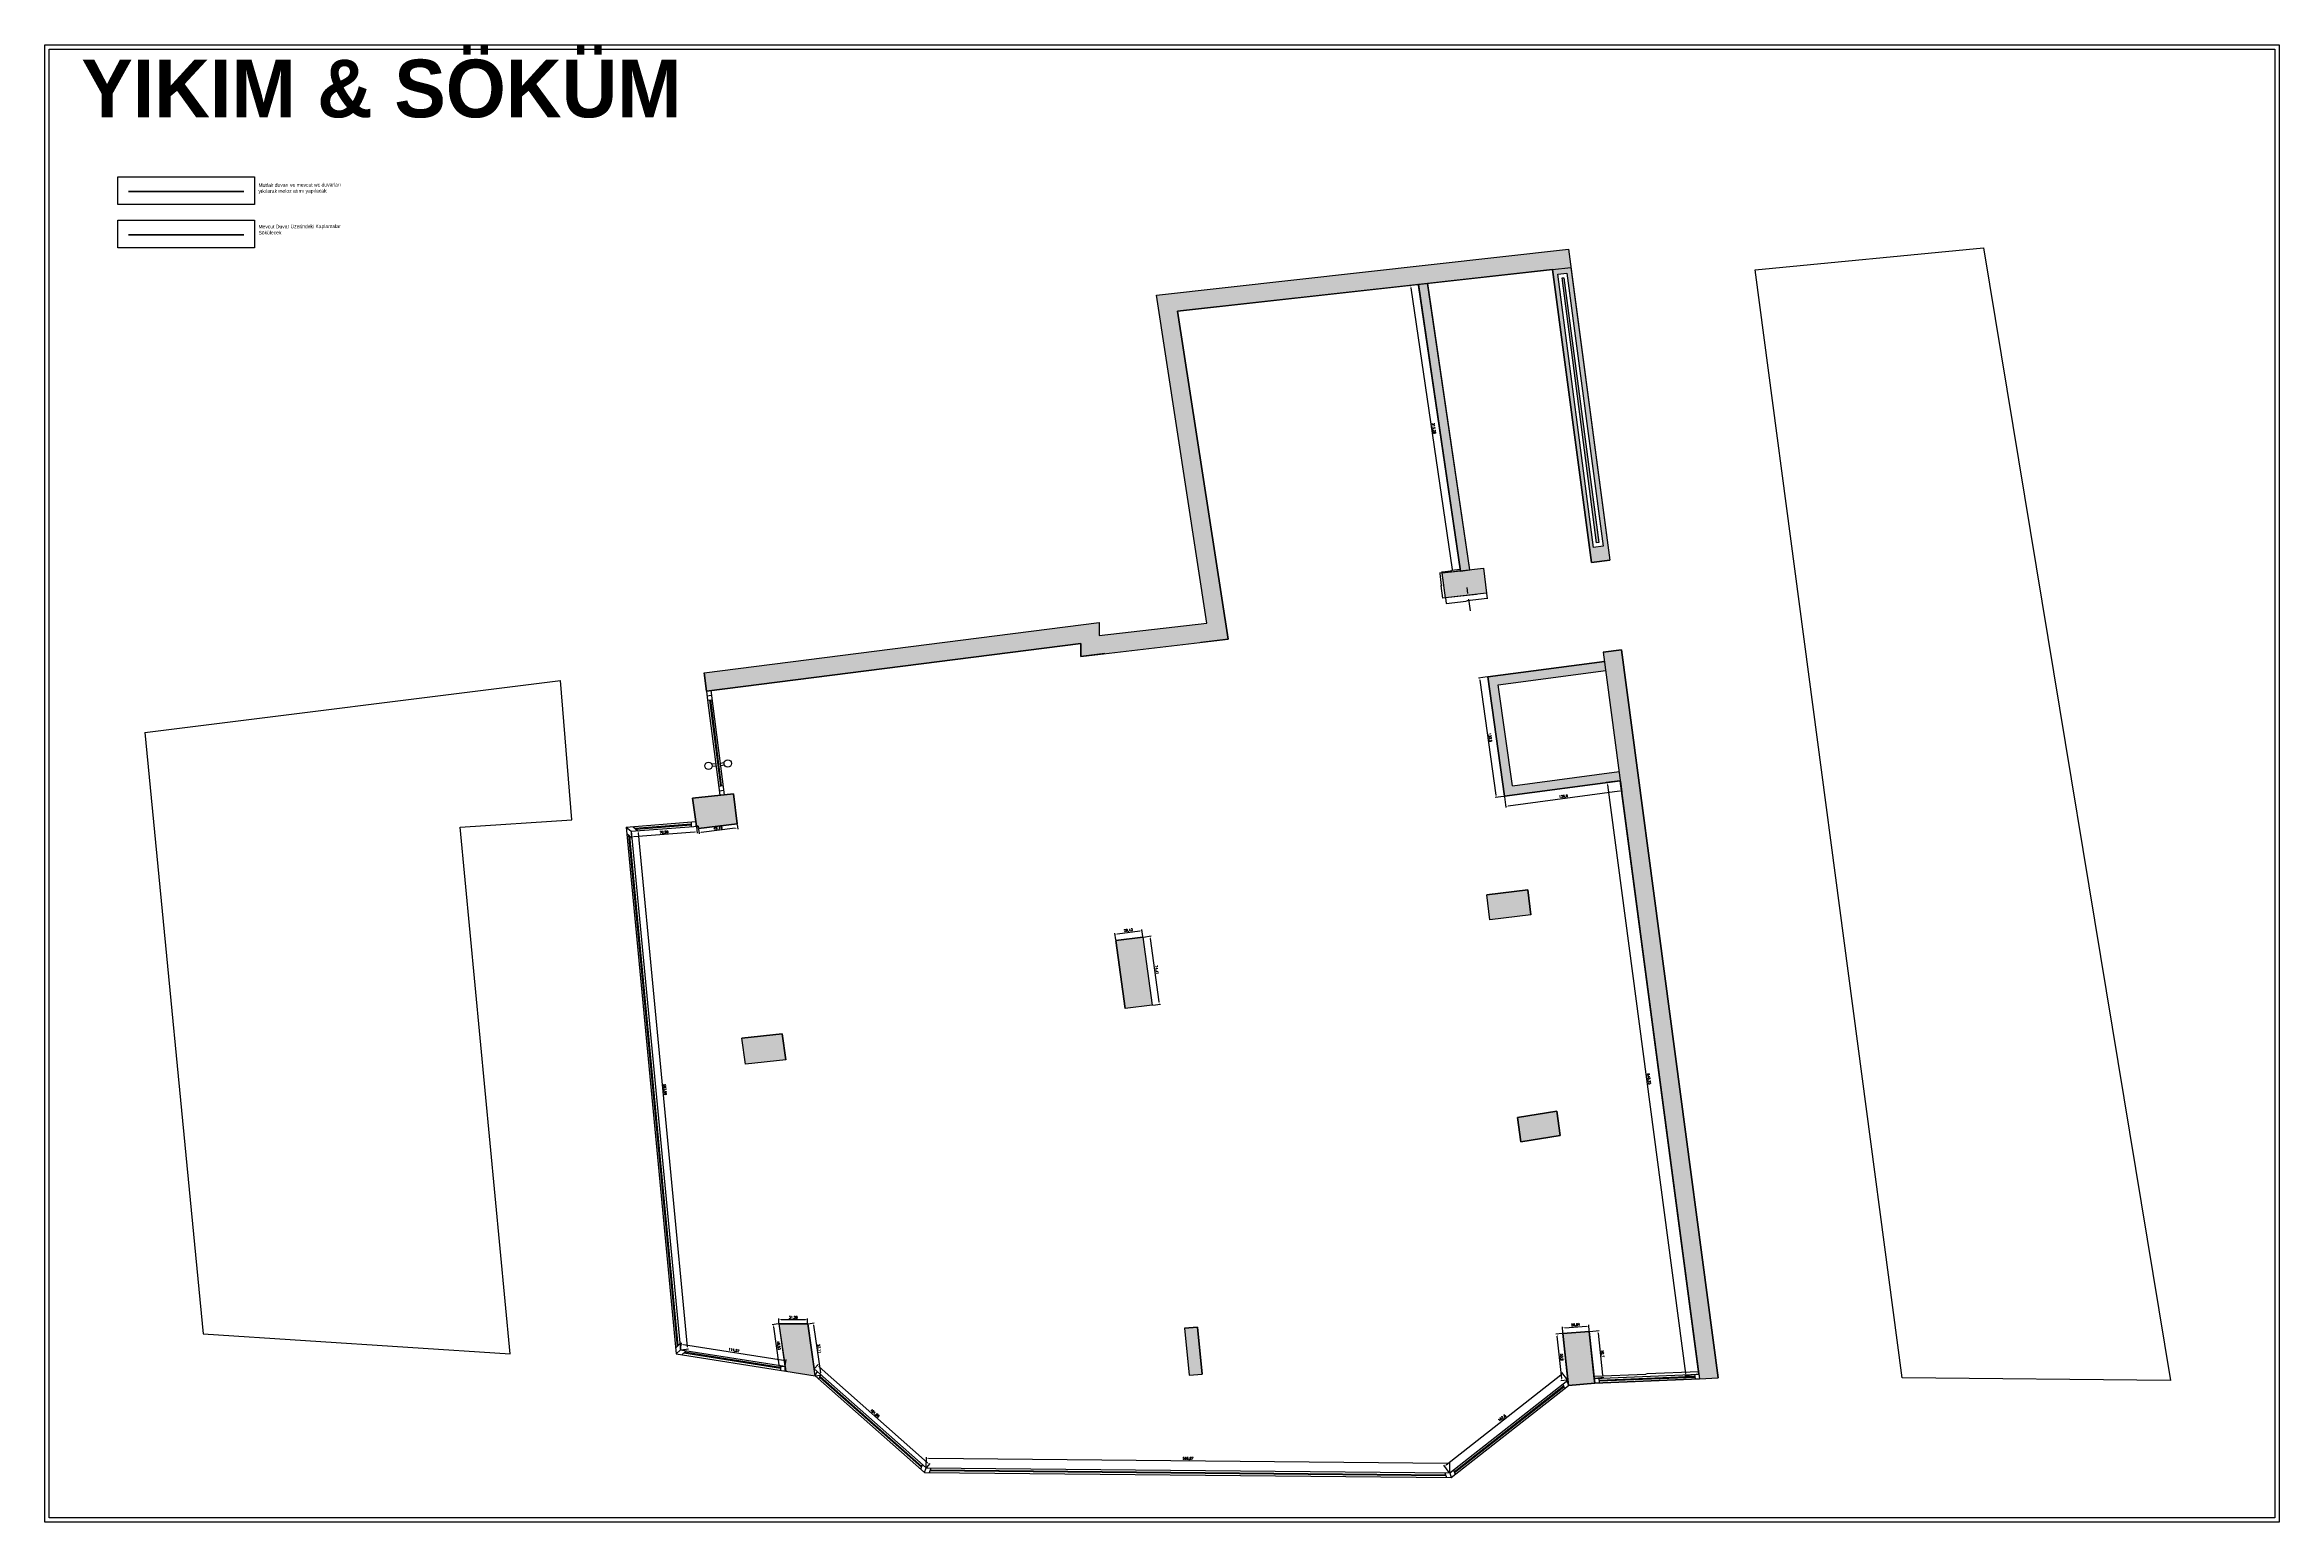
# Model space of a CAD drawing. Extents: x 24214 to 26635, y 31988 to 38688.
# Drawn here: x 24214 to 26634, y 33688 to 35288 of the extents above; entities that cross this region are included whole.
import ezdxf

# ---------------------------------------------------------------- set-up
doc = ezdxf.new("R2010")
doc.units = 0
doc.header["$MEASUREMENT"] = 0
doc.header["$PDMODE"] = 3
doc.header["$PDSIZE"] = -3
doc.linetypes.add('DASHED', pattern=[19.05, 12.7, -6.35])
for name, color, linetype in [('0_IO_00_DIMENSION_1-20', 1, 'Continuous'), ('0_TESTO', 7, 'Continuous'), ('Leica_3DDisto_2D', 5, 'Continuous')]:
    doc.layers.add(name, color=color, linetype=linetype)
doc.styles.get("Standard").update_dxf_attribs({"font": 'simplex'})
doc.dimstyles.new('ISO-25', dxfattribs={"dimtxt": 2.5, "dimasz": 2.5, "dimexe": 1.25, "dimexo": 0.625, "dimtad": 1, "dimtxsty": 'Standard', "dimcen": 2.5, "dimadec": 0, "dimazin": 0, "dimtfac": 1, "dimtmove": 0, "dimatfit": 3, "dimfxl": 1, "dimarcsym": 0})
doc.dimstyles.get("Standard").update_dxf_attribs({"dimtxt": 2.5, "dimasz": 1, "dimexe": 0, "dimexo": 1, "dimgap": 0, "dimtad": 0, "dimtih": 1, "dimtoh": 1, "dimdec": 4, "dimzin": 0, "dimdsep": 46, "dimtxsty": 'Standard', "dimcen": 2.5, "dimadec": 0, "dimazin": 0, "dimlim": 1, "dimtfac": 1, "dimtdec": 4, "dimtmove": 0, "dimatfit": 3, "dimfxl": 1, "dimtolj": 1, "dimtzin": 0, "dimarcsym": 0})

# ---------------------------------------------------------------- blocks, each defined once
blk = doc.blocks.new('A$C6AA29C70')
at = {"color": 3, "linetype": 'ByBlock'}
blk.add_line((0, 707.89), (453.43, 720.39), dxfattribs=at)
at = {"layer": 'Leica_3DDisto_2D', "color": 3}
for p, q in [((0, 707.89), (0, 53.6)), ((451.03, 569.1), (453.43, 720.39)), ((328.82, 0), (329.93, 572.91)), ((329.93, 572.91), (451.03, 569.1)), ((0, 53.6), (328.82, 0))]:
    blk.add_line(p, q, dxfattribs=at)
blk = doc.blocks.new('A$C6AA29D1F')
at = {"color": 3, "linetype": 'ByBlock'}
blk.add_line((42.1, 30.9), (0, 1240.42), dxfattribs=at)
at = {"layer": 'Leica_3DDisto_2D', "color": 3}
for p, q in [((0, 1240.42), (248.39, 1240.42)), ((248.39, 1240.42), (331.21, 0)), ((331.21, 0), (42.1, 30.9))]:
    blk.add_line(p, q, dxfattribs=at)
blk = doc.blocks.new('*D331')
at = {"color": 0, "linetype": 'ByBlock', "lineweight": -2, "ltscale": 5, "transparency": 33554636}
for p, q in [((25374.4, 34318.8), (25373.4, 34326.3)), ((25376.1, 34325.4), (25400.3, 34328.6)), ((25403.6, 34322.6), (25402.6, 34330.1))]:
    blk.add_line(p, q, dxfattribs=at)
at = {"color": 0, "transparency": 33554636}
for points in [[(25376, 34325.8), (25376.1, 34325), (25373.6, 34325.1)], [(25400.4, 34328.1), (25400.3, 34329), (25402.8, 34328.9)]]:
    blk.add_solid(points, dxfattribs=at)
at = {"layer": 'Defpoints', "color": 0, "transparency": 33554636}
for p in [(25374.5, 34318.2), (25402.8, 34328.9), (25403.7, 34322)]:
    blk.add_point(p, dxfattribs=at)
at = {"color": 0, "transparency": 33554636, "insert": (25387.9, 34329.1), "char_height": 2.5, "attachment_point": 5, "rotation": 7.3785}
blk.add_mtext('29,43', dxfattribs=at)
blk = doc.blocks.new('*D332')
at = {"color": 0, "linetype": 'ByBlock', "lineweight": -2, "ltscale": 5, "transparency": 33554636}
for p, q in [((25404.3, 34322), (25412.5, 34323.2)), ((25411.6, 34320.5), (25421, 34251.7)), ((25414.4, 34248.3), (25422.6, 34249.4))]:
    blk.add_line(p, q, dxfattribs=at)
at = {"color": 0, "transparency": 33554636}
for points in [[(25412, 34320.6), (25411.2, 34320.5), (25411.3, 34323)], [(25420.6, 34251.7), (25421.4, 34251.8), (25421.3, 34249.3)]]:
    blk.add_solid(points, dxfattribs=at)
at = {"layer": 'Defpoints', "color": 0, "transparency": 33554636}
for p in [(25403.7, 34322), (25413.8, 34248.2), (25421.3, 34249.3)]:
    blk.add_point(p, dxfattribs=at)
at = {"color": 0, "transparency": 33554636, "insert": (25418.4, 34286.4), "char_height": 2.5, "attachment_point": 5, "rotation": 277.7773}
blk.add_mtext('74,41', dxfattribs=at)
blk = doc.blocks.new('*D336')
at = {"color": 0, "linetype": 'ByBlock', "lineweight": -2, "ltscale": 5, "transparency": 33554636}
for p, q in [((24922.4, 34438.9), (24923, 34433.8)), ((24962.2, 34439.7), (24925.3, 34435.3)), ((24964.3, 34443.8), (24964.9, 34438.7))]:
    blk.add_line(p, q, dxfattribs=at)
at = {"color": 0, "transparency": 33554636}
for points in [[(24962.3, 34439.3), (24962.2, 34440.1), (24964.7, 34440)], [(24925.3, 34435.7), (24925.4, 34434.9), (24922.8, 34435)]]:
    blk.add_solid(points, dxfattribs=at)
at = {"layer": 'Defpoints', "color": 0, "transparency": 33554636}
for p in [(24922.3, 34439.5), (24964.2, 34444.5), (24922.8, 34435)]:
    blk.add_point(p, dxfattribs=at)
at = {"color": 0, "transparency": 33554636, "insert": (24943.5, 34439.6), "char_height": 2.5, "attachment_point": 5, "rotation": 6.7424}
blk.add_mtext('42,16', dxfattribs=at)
blk = doc.blocks.new('*D337')
at = {"color": 0, "linetype": 'ByBlock', "lineweight": -2, "ltscale": 5, "transparency": 33554636}
for p, q in [((24920.3, 34441.3), (24920.8, 34434.6)), ((24849.5, 34435.9), (24850, 34429.1)), ((24918.2, 34435.6), (24852.4, 34430.6))]:
    blk.add_line(p, q, dxfattribs=at)
at = {"color": 0, "transparency": 33554636}
for points in [[(24852.4, 34431), (24852.4, 34430.2), (24849.9, 34430.4)], [(24918.2, 34435.2), (24918.2, 34436), (24920.7, 34435.8)]]:
    blk.add_solid(points, dxfattribs=at)
at = {"layer": 'Defpoints', "color": 0, "transparency": 33554636}
for p in [(24920.2, 34441.9), (24849.4, 34436.5), (24849.9, 34430.4)]:
    blk.add_point(p, dxfattribs=at)
at = {"color": 0, "transparency": 33554636, "insert": (24885.1, 34435.2), "char_height": 2.5, "attachment_point": 5, "rotation": 4.3996}
blk.add_mtext('70,99', dxfattribs=at)
blk = doc.blocks.new('*D338')
at = {"color": 0, "linetype": 'ByBlock', "lineweight": -2, "ltscale": 5, "transparency": 33554636}
for p, q in [((24850.1, 34436.6), (24858.2, 34437.3)), ((24857.2, 34434.7), (24910.1, 33878.2)), ((24903.5, 33875.1), (24911.6, 33875.9))]:
    blk.add_line(p, q, dxfattribs=at)
at = {"color": 0, "transparency": 33554636}
for points in [[(24857.6, 34434.8), (24856.7, 34434.7), (24856.9, 34437.2)], [(24909.7, 33878.2), (24910.5, 33878.3), (24910.3, 33875.8)]]:
    blk.add_solid(points, dxfattribs=at)
at = {"layer": 'Defpoints', "color": 0, "transparency": 33554636}
for p in [(24849.4, 34436.5), (24902.9, 33875), (24910.3, 33875.8)]:
    blk.add_point(p, dxfattribs=at)
at = {"color": 0, "transparency": 33554636, "insert": (24885.7, 34156.7), "char_height": 2.5, "attachment_point": 5, "rotation": 275.4351}
blk.add_mtext('563,99', dxfattribs=at)
blk = doc.blocks.new('*D339')
at = {"color": 0, "linetype": 'ByBlock', "lineweight": -2, "ltscale": 5, "transparency": 33554636}
for p, q in [((24903, 33875.7), (24904, 33882.4)), ((24906.3, 33880.7), (25014.5, 33863.7)), ((25016.1, 33857.8), (25017.2, 33864.5))]:
    blk.add_line(p, q, dxfattribs=at)
at = {"color": 0, "transparency": 33554636}
for points in [[(24906.4, 33881.2), (24906.2, 33880.3), (24903.8, 33881.1)], [(25014.5, 33863.2), (25014.6, 33864.1), (25017, 33863.3)]]:
    blk.add_solid(points, dxfattribs=at)
at = {"layer": 'Defpoints', "color": 0, "transparency": 33554636}
for p in [(24902.9, 33875), (25016, 33857.2), (25017, 33863.3)]:
    blk.add_point(p, dxfattribs=at)
at = {"color": 0, "transparency": 33554636, "insert": (24960.7, 33874.3), "char_height": 2.5, "attachment_point": 5, "rotation": 351.0274}
blk.add_mtext('114,57', dxfattribs=at)
blk = doc.blocks.new('*D340')
at = {"color": 0, "linetype": 'ByBlock', "lineweight": -2, "ltscale": 5, "transparency": 33554636}
for p, q in [((25008.7, 33903.1), (25002.3, 33902.2)), ((25009.9, 33858.8), (25003.9, 33899.9)), ((25015.4, 33857.1), (25009, 33856.2))]:
    blk.add_line(p, q, dxfattribs=at)
at = {"color": 0, "transparency": 33554636}
for points in [[(25004.3, 33900), (25003.5, 33899.8), (25003.5, 33902.4)], [(25009.5, 33858.7), (25010.3, 33858.9), (25010.2, 33856.3)]]:
    blk.add_solid(points, dxfattribs=at)
at = {"layer": 'Defpoints', "color": 0, "transparency": 33554636}
for p in [(25003.5, 33902.4), (25009.3, 33903.2), (25016, 33857.2)]:
    blk.add_point(p, dxfattribs=at)
at = {"color": 0, "transparency": 33554636, "insert": (25009, 33879.7), "char_height": 2.5, "attachment_point": 5, "rotation": 278.2794}
blk.add_mtext('46,53', dxfattribs=at)
blk = doc.blocks.new('*D341')
at = {"color": 0, "linetype": 'ByBlock', "lineweight": -2, "ltscale": 5, "transparency": 33554636}
for p, q in [((25009.3, 33903.9), (25009.3, 33909)), ((25011.8, 33907.7), (25038.1, 33907.7)), ((25040.6, 33903.9), (25040.6, 33909))]:
    blk.add_line(p, q, dxfattribs=at)
at = {"color": 0, "transparency": 33554636}
for points in [[(25011.8, 33908.1), (25011.8, 33907.3), (25009.3, 33907.7)], [(25038.1, 33907.3), (25038.1, 33908.1), (25040.6, 33907.7)]]:
    blk.add_solid(points, dxfattribs=at)
at = {"layer": 'Defpoints', "color": 0, "transparency": 33554636}
for p in [(25040.6, 33907.7), (25009.3, 33903.2), (25040.6, 33903.2)]:
    blk.add_point(p, dxfattribs=at)
at = {"color": 0, "transparency": 33554636, "insert": (25025, 33909.8), "char_height": 2.5, "attachment_point": 5}
blk.add_mtext('31,28', dxfattribs=at)
blk = doc.blocks.new('*D342')
at = {"color": 0, "linetype": 'ByBlock', "lineweight": -2, "ltscale": 5, "transparency": 33554636}
for p, q in [((25041.2, 33903.3), (25047.8, 33904.3)), ((25047, 33901.6), (25054.5, 33850.1)), ((25049.5, 33846.8), (25056.1, 33847.8))]:
    blk.add_line(p, q, dxfattribs=at)
at = {"color": 0, "transparency": 33554636}
for points in [[(25047.4, 33901.7), (25046.6, 33901.6), (25046.6, 33904.1)], [(25054.1, 33850), (25054.9, 33850.1), (25054.8, 33847.6)]]:
    blk.add_solid(points, dxfattribs=at)
at = {"layer": 'Defpoints', "color": 0, "transparency": 33554636}
for p in [(25040.6, 33903.2), (25048.8, 33846.7), (25054.8, 33847.6)]:
    blk.add_point(p, dxfattribs=at)
at = {"color": 0, "transparency": 33554636, "insert": (25052.8, 33876.1), "char_height": 2.5, "attachment_point": 5, "rotation": 278.2794}
blk.add_mtext('57,11', dxfattribs=at)
blk = doc.blocks.new('*D343')
at = {"color": 0, "linetype": 'ByBlock', "lineweight": -2, "ltscale": 5, "transparency": 33554636}
for p, q in [((25048.1, 33854.8), (25051.9, 33859.1)), ((25052.9, 33856.5), (25170.5, 33752.7)), ((25169.5, 33747.7), (25173.2, 33751.9))]:
    blk.add_line(p, q, dxfattribs=at)
at = {"color": 0, "transparency": 33554636}
for points in [[(25053.2, 33856.8), (25052.7, 33856.2), (25051.1, 33858.2)], [(25170.3, 33752.3), (25170.8, 33753), (25172.4, 33751)]]:
    blk.add_solid(points, dxfattribs=at)
at = {"layer": 'Defpoints', "color": 0, "transparency": 33554636}
for p in [(25047.7, 33854.4), (25169.1, 33747.2), (25172.4, 33751)]:
    blk.add_point(p, dxfattribs=at)
at = {"color": 0, "transparency": 33554636, "insert": (25113.1, 33806.2), "char_height": 2.5, "attachment_point": 5, "rotation": 318.551}
blk.add_mtext('161,88', dxfattribs=at)
blk = doc.blocks.new('*D344')
at = {"color": 0, "linetype": 'ByBlock', "lineweight": -2, "ltscale": 5, "transparency": 33554636}
for p, q in [((25169.1, 33747.8), (25169.2, 33758.8)), ((25171.7, 33757.6), (25733.5, 33752.1)), ((25735.9, 33742.4), (25736, 33753.4))]:
    blk.add_line(p, q, dxfattribs=at)
at = {"color": 0, "transparency": 33554636}
for points in [[(25171.7, 33758), (25171.7, 33757.1), (25169.2, 33757.6)], [(25733.5, 33751.7), (25733.5, 33752.6), (25736, 33752.1)]]:
    blk.add_solid(points, dxfattribs=at)
at = {"layer": 'Defpoints', "color": 0, "transparency": 33554636}
for p in [(25169.1, 33747.2), (25735.9, 33741.7), (25736, 33752.1)]:
    blk.add_point(p, dxfattribs=at)
at = {"color": 0, "transparency": 33554636, "insert": (25452.6, 33757), "char_height": 2.5, "attachment_point": 5, "rotation": 359.4471}
blk.add_mtext('566,87', dxfattribs=at)
blk = doc.blocks.new('*D345')
at = {"color": 0, "linetype": 'ByBlock', "lineweight": -2, "ltscale": 5, "transparency": 33554636}
for p, q in [((25732.2, 33750.6), (25856.1, 33847.8)), ((25863.4, 33842.6), (25857.3, 33850.4)), ((25735.5, 33742.2), (25729.4, 33750))]:
    blk.add_line(p, q, dxfattribs=at)
at = {"color": 0, "transparency": 33554636}
for points in [[(25856.4, 33847.5), (25855.9, 33848.2), (25858.1, 33849.4)], [(25731.9, 33750.9), (25732.4, 33750.2), (25730.2, 33749)]]:
    blk.add_solid(points, dxfattribs=at)
at = {"layer": 'Defpoints', "color": 0, "transparency": 33554636}
for p in [(25858.1, 33849.4), (25863.8, 33842.1), (25735.9, 33741.7)]:
    blk.add_point(p, dxfattribs=at)
at = {"color": 0, "transparency": 33554636, "insert": (25792.8, 33800.9), "char_height": 2.5, "attachment_point": 5, "rotation": 38.1188}
blk.add_mtext('162,6', dxfattribs=at)
blk = doc.blocks.new('*D346')
at = {"color": 0, "linetype": 'ByBlock', "lineweight": -2, "ltscale": 5, "transparency": 33554636}
for p, q in [((25857.8, 33892.7), (25850.9, 33891.9)), ((25857.2, 33843.9), (25852.4, 33889.6)), ((25863.2, 33842), (25856.2, 33841.3))]:
    blk.add_line(p, q, dxfattribs=at)
at = {"color": 0, "transparency": 33554636}
for points in [[(25852.8, 33889.6), (25852, 33889.5), (25852.1, 33892.1)], [(25856.8, 33843.9), (25857.6, 33844), (25857.5, 33841.4)]]:
    blk.add_solid(points, dxfattribs=at)
at = {"layer": 'Defpoints', "color": 0, "transparency": 33554636}
for p in [(25852.1, 33892.1), (25858.5, 33892.7), (25863.8, 33842.1)]:
    blk.add_point(p, dxfattribs=at)
at = {"color": 0, "transparency": 33554636, "insert": (25856.9, 33867), "char_height": 2.5, "attachment_point": 5, "rotation": 276.0444}
blk.add_mtext('50,9', dxfattribs=at)
blk = doc.blocks.new('*D347')
at = {"color": 0, "linetype": 'ByBlock', "lineweight": -2, "ltscale": 5, "transparency": 33554636}
for p, q in [((25858.4, 33893.3), (25858, 33899.9)), ((25860.6, 33898.9), (25884.1, 33900.5)), ((25887, 33895.3), (25886.5, 33901.9))]:
    blk.add_line(p, q, dxfattribs=at)
at = {"color": 0, "transparency": 33554636}
for points in [[(25860.5, 33899.3), (25860.6, 33898.5), (25858.1, 33898.7)], [(25884.2, 33900), (25884.1, 33900.9), (25886.6, 33900.6)]]:
    blk.add_solid(points, dxfattribs=at)
at = {"layer": 'Defpoints', "color": 0, "transparency": 33554636}
for p in [(25858.5, 33892.7), (25886.6, 33900.6), (25887, 33894.7)]:
    blk.add_point(p, dxfattribs=at)
at = {"color": 0, "transparency": 33554636, "insert": (25872.2, 33901.8), "char_height": 2.5, "attachment_point": 5, "rotation": 3.8647}
blk.add_mtext('28,64', dxfattribs=at)
blk = doc.blocks.new('*D348')
at = {"color": 0, "linetype": 'ByBlock', "lineweight": -2, "ltscale": 5, "transparency": 33554636}
for p, q in [((25887.7, 33894.7), (25897.6, 33895.8)), ((25896.6, 33893.2), (25901.4, 33847.7)), ((25893, 33844.3), (25902.9, 33845.4))]:
    blk.add_line(p, q, dxfattribs=at)
at = {"color": 0, "transparency": 33554636}
for points in [[(25897, 33893.2), (25896.2, 33893.1), (25896.4, 33895.6)], [(25901, 33847.7), (25901.8, 33847.8), (25901.7, 33845.2)]]:
    blk.add_solid(points, dxfattribs=at)
at = {"layer": 'Defpoints', "color": 0, "transparency": 33554636}
for p in [(25887, 33894.7), (25892.4, 33844.2), (25901.7, 33845.2)]:
    blk.add_point(p, dxfattribs=at)
at = {"color": 0, "transparency": 33554636, "insert": (25901.1, 33870.7), "char_height": 2.5, "attachment_point": 5, "rotation": 276.0444}
blk.add_mtext('50,7', dxfattribs=at)
blk = doc.blocks.new('*D349')
at = {"color": 0, "linetype": 'ByBlock', "lineweight": -2, "transparency": 33554636}
for p, q in [((25892.4, 33844.1), (25892.3, 33846.7)), ((25892.5, 33846.5), (25948.4, 33848.8)), ((26005.6, 33851.2), (25949.7, 33848.9)), ((26005.9, 33848.8), (26005.8, 33851.4))]:
    blk.add_line(p, q, dxfattribs=at)
at = {"color": 0, "transparency": 33554636}
for points in [[(25892.5, 33846.6), (25892.5, 33846.5), (25892.3, 33846.5)], [(26005.6, 33851.2), (26005.6, 33851.2), (26005.8, 33851.2)]]:
    blk.add_solid(points, dxfattribs=at)
at = {"layer": 'Defpoints', "color": 0, "transparency": 33554636}
for p in [(25892.4, 33844), (26005.8, 33851.2), (26005.9, 33848.7)]:
    blk.add_point(p, dxfattribs=at)
at = {"color": 0, "transparency": 33554636, "insert": (25949, 33848.9), "char_height": 0.18, "attachment_point": 5}
blk.add_mtext('\\A1;113.5761', dxfattribs=at)
blk = doc.blocks.new('*D350')
at = {"color": 0, "linetype": 'ByBlock', "lineweight": -2, "ltscale": 5, "transparency": 33554636}
for p, q in [((25920.1, 34491.1), (25905.5, 34489.2)), ((25991.6, 33849.2), (25907, 34486.9)), ((26005.3, 33848.5), (25990.7, 33846.6))]:
    blk.add_line(p, q, dxfattribs=at)
at = {"color": 0, "transparency": 33554636}
for points in [[(25907.4, 34486.9), (25906.6, 34486.8), (25906.7, 34489.3)], [(25991.2, 33849.1), (25992, 33849.3), (25991.9, 33846.7)]]:
    blk.add_solid(points, dxfattribs=at)
at = {"layer": 'Defpoints', "color": 0, "transparency": 33554636}
for p in [(25906.7, 34489.3), (25920.7, 34491.2), (26005.9, 33848.6)]:
    blk.add_point(p, dxfattribs=at)
at = {"color": 0, "transparency": 33554636, "insert": (25951.4, 34168.3), "char_height": 2.5, "attachment_point": 5, "rotation": 277.553}
blk.add_mtext('648,25', dxfattribs=at)
blk = doc.blocks.new('*D351')
at = {"color": 0, "linetype": 'ByBlock', "lineweight": -2, "ltscale": 5, "transparency": 33554636}
for p, q in [((25920.8, 34490.6), (25922.3, 34479.1)), ((25795.3, 34473.8), (25796.8, 34462.3)), ((25919.7, 34480), (25799.1, 34463.8))]:
    blk.add_line(p, q, dxfattribs=at)
at = {"color": 0, "transparency": 33554636}
for points in [[(25799.1, 34464.2), (25799.2, 34463.4), (25796.7, 34463.5)], [(25919.7, 34479.5), (25919.6, 34480.4), (25922.1, 34480.3)]]:
    blk.add_solid(points, dxfattribs=at)
at = {"layer": 'Defpoints', "color": 0, "transparency": 33554636}
for p in [(25920.7, 34491.2), (25795.2, 34474.4), (25796.7, 34463.5)]:
    blk.add_point(p, dxfattribs=at)
at = {"color": 0, "transparency": 33554636, "insert": (25859.1, 34474), "char_height": 2.5, "attachment_point": 5, "rotation": 7.6213}
blk.add_mtext('126,6', dxfattribs=at)
blk = doc.blocks.new('*D352')
at = {"color": 0, "linetype": 'ByBlock', "lineweight": -2, "ltscale": 5, "transparency": 33554636}
for p, q in [((25776.6, 34603.6), (25767.2, 34602.3)), ((25786.1, 34475.7), (25768.8, 34600)), ((25794.6, 34474.3), (25785.2, 34473))]:
    blk.add_line(p, q, dxfattribs=at)
at = {"color": 0, "transparency": 33554636}
for points in [[(25769.2, 34600), (25768.4, 34599.9), (25768.5, 34602.4)], [(25785.6, 34475.6), (25786.5, 34475.7), (25786.4, 34473.2)]]:
    blk.add_solid(points, dxfattribs=at)
at = {"layer": 'Defpoints', "color": 0, "transparency": 33554636}
for p in [(25768.5, 34602.4), (25777.3, 34603.7), (25795.2, 34474.4)]:
    blk.add_point(p, dxfattribs=at)
at = {"color": 0, "transparency": 33554636, "insert": (25779.5, 34538.1), "char_height": 2.5, "attachment_point": 5, "rotation": 277.9044}
blk.add_mtext('130,5', dxfattribs=at)
blk = doc.blocks.new('*D353')
at = {"color": 0, "linetype": 'ByBlock', "lineweight": -2, "transparency": 33554636}
for p, q in [((25731.3, 34689.1), (25732, 34683.1)), ((25732.1, 34683.3), (25753.6, 34685.8)), ((25776.3, 34688.4), (25754.8, 34685.9)), ((25775.8, 34694.3), (25776.5, 34688.3))]:
    blk.add_line(p, q, dxfattribs=at)
at = {"color": 0, "transparency": 33554636}
for points in [[(25732.1, 34683.3), (25732.1, 34683.2), (25732, 34683.2)], [(25776.3, 34688.4), (25776.3, 34688.5), (25776.5, 34688.4)]]:
    blk.add_solid(points, dxfattribs=at)
at = {"layer": 'Defpoints', "color": 0, "transparency": 33554636}
for p in [(25731.3, 34689.2), (25732, 34683.2), (25775.8, 34694.4)]:
    blk.add_point(p, dxfattribs=at)
at = {"color": 0, "transparency": 33554636, "insert": (25754.2, 34685.8), "char_height": 0.18, "attachment_point": 5}
blk.add_mtext('\\A1;44.8127', dxfattribs=at)
blk = doc.blocks.new('*D354')
at = {"color": 0, "linetype": 'ByBlock', "lineweight": -2, "transparency": 33554636}
for p, q in [((25727.8, 34716.3), (25724.9, 34715.9)), ((25725.1, 34715.8), (25726.8, 34702.6)), ((25728.5, 34689), (25726.8, 34702.2)), ((25731.2, 34689.2), (25728.3, 34688.8))]:
    blk.add_line(p, q, dxfattribs=at)
at = {"color": 0, "transparency": 33554636}
for points in [[(25725.2, 34715.8), (25725.1, 34715.8), (25725.1, 34715.9)], [(25728.4, 34689), (25728.5, 34689), (25728.5, 34688.9)]]:
    blk.add_solid(points, dxfattribs=at)
at = {"layer": 'Defpoints', "color": 0, "transparency": 33554636}
for p in [(25725.1, 34715.9), (25727.9, 34716.3), (25731.3, 34689.2)]:
    blk.add_point(p, dxfattribs=at)
at = {"color": 0, "transparency": 33554636, "insert": (25726.8, 34702.4), "char_height": 0.18, "attachment_point": 5}
blk.add_mtext('\\A1;27.3000', dxfattribs=at)
blk = doc.blocks.new('*D355')
at = {"color": 0, "linetype": 'ByBlock', "lineweight": -2, "transparency": 33554636}
for p, q in [((25727.9, 34716.4), (25727.7, 34717.7)), ((25727.9, 34717.5), (25737, 34718.6)), ((25747.3, 34719.8), (25738.2, 34718.7)), ((25747.6, 34718.7), (25747.5, 34720))]:
    blk.add_line(p, q, dxfattribs=at)
at = {"color": 0, "transparency": 33554636}
for points in [[(25727.9, 34717.5), (25727.9, 34717.5), (25727.7, 34717.5)], [(25747.3, 34719.7), (25747.3, 34719.8), (25747.5, 34719.8)]]:
    blk.add_solid(points, dxfattribs=at)
at = {"layer": 'Defpoints', "color": 0, "transparency": 33554636}
for p in [(25727.7, 34717.5), (25727.9, 34716.3), (25747.6, 34718.6)]:
    blk.add_point(p, dxfattribs=at)
at = {"color": 0, "transparency": 33554636, "insert": (25737.6, 34718.6), "char_height": 0.18, "attachment_point": 5}
blk.add_mtext('\\A1;19.8628', dxfattribs=at)
blk = doc.blocks.new('*D356')
at = {"color": 0, "linetype": 'ByBlock', "lineweight": -2, "ltscale": 5, "transparency": 33554636}
for p, q in [((25701.5, 35028.5), (25692.5, 35027.1)), ((25738.8, 34719.8), (25694.1, 35024.9)), ((25747, 34718.5), (25738, 34717.2))]:
    blk.add_line(p, q, dxfattribs=at)
at = {"color": 0, "transparency": 33554636}
for points in [[(25694.5, 35024.9), (25693.6, 35024.8), (25693.7, 35027.3)], [(25738.4, 34719.8), (25739.2, 34719.9), (25739.2, 34717.4)]]:
    blk.add_solid(points, dxfattribs=at)
at = {"layer": 'Defpoints', "color": 0, "transparency": 33554636}
for p in [(25693.7, 35027.3), (25702.1, 35028.6), (25747.6, 34718.6)]:
    blk.add_point(p, dxfattribs=at)
at = {"color": 0, "transparency": 33554636, "insert": (25718.5, 34872.7), "char_height": 2.5, "attachment_point": 5, "rotation": 278.3488}
blk.add_mtext('313,29', dxfattribs=at)

msp = doc.modelspace()

# ---------------------------------------------------------------- hatches: boundary and pattern name
at = {"linetype": 'ByBlock', "transparency": 33554495}
for color, points in [(254, [(25336.29671, 34625.83532), (25362.26671, 34628.87156), (25466.54671, 34641.06327), (25495.81671, 34644.48532), (25441.23671, 34999.55532), (25702.12671, 35028.56532), (25712.07153, 35029.67115), (25847.29459, 35044.70745), (25867.1765, 35046.91824), (25864.54705, 35066.74913), (25418.30057, 35017.12817), (25472.89841, 34661.94209), (25356.29671, 34648.30981), (25356.29671, 34662.63377), (24928.42738, 34608.08474), (24930.95671, 34588.24532), (24935.91656, 34588.87765), (25336.29671, 34639.92209)]), (4, [(25859.58421, 35035.70745), (25857.54734, 35035.70745), (25895.03645, 34748.85266), (25897.57437, 34749.19145)]), (254, [(25902.21929, 34630.47374), (25920.68671, 34491.19532), (26005.87671, 33848.70532), (26006.53663, 33843.72825), (26026.60219, 33844.554), (25922.04263, 34633.12623), (25902.20748, 34630.47216)]), (254, [(25777.26031, 34603.66433), (25795.20671, 34474.40532), (25920.68671, 34491.19532), (25919.37228, 34501.10855), (25919.36046, 34501.10698), (25803.74326, 34485.63669), (25788.54733, 34595.08548), (25904.85997, 34610.64883), (25904.84816, 34610.64725), (25903.53372, 34620.5605)]), (254, [(24945.34233, 34475.44803), (24915.96097, 34472.29786), (24919.52637, 34446.90088), (24920.22271, 34441.94076), (24921.94619, 34442.07336), (24922.30671, 34439.50532), (24964.17671, 34444.45532), (24960.42671, 34477.06532)]), (254, [(25823.84671, 34345.90532), (25820.46671, 34372.99532), (25775.95671, 34367.79532), (25779.33671, 34340.70532)]), (254, [(25413.75671, 34248.22532), (25403.68671, 34321.95532), (25374.49671, 34318.17532), (25384.56671, 34244.44532)]), (254, [(25012.89624, 34217.07147), (24969.24624, 34212.39147), (24973.16671, 34184.46532), (25016.81671, 34189.14532)]), (254, [(25809.39671, 34126.50532), (25812.98671, 34100.22532), (25855.66671, 34107.05532), (25852.07671, 34133.33532)]), (254, [(25016.7916, 33851.99524), (25048.84056, 33846.71093), (25047.72671, 33854.36532), (25040.61671, 33903.22532), (25009.33671, 33903.22532), (25016.03767, 33857.17622)]), (254, [(25453.76671, 33847.43532), (25467.79671, 33848.64532), (25462.74671, 33899.50532), (25448.71671, 33898.29532)]), (254, [(25892.92429, 33839.0528), (25892.39671, 33844.03532), (25887.03671, 33894.65532), (25858.46671, 33892.72532), (25863.82671, 33842.10532), (25864.44804, 33836.23743)])]:
    msp.add_hatch(color=color, dxfattribs=at).paths.add_polyline_path(points)
h = msp.add_hatch(color=254, dxfattribs=at)
h.paths.add_polyline_path([(25867.1765, 35046.91824), (25847.29459, 35044.70745), (25889.34938, 34727.53665), (25909.17272, 34730.18913)])
h.paths.add_polyline_path([(25852.99056, 35039.70745), (25862.93152, 35040.81285), (25902.13975, 34745.19145), (25891.664, 34743.79053)], flags=16)
h.paths.add_polyline_path([(25857.54734, 35035.70745), (25859.58421, 35035.70745), (25897.57437, 34749.19145), (25895.03645, 34748.85266)], flags=0)
h = msp.add_hatch(color=254, dxfattribs=at)
h.paths.add_polyline_path([(25702.12671, 35028.56532), (25747.61537, 34718.60017), (25757.55212, 34719.76106), (25712.07153, 35029.67115)])
h.paths.add_polyline_path([(25757.55212, 34719.76106), (25747.68162, 34718.14872), (25727.91804, 34716.04421), (25731.26671, 34689.20532), (25775.77671, 34694.40532), (25772.39671, 34721.49532)])

# ---------------------------------------------------------------- linework, layer by layer
at = {"linetype": 'ByBlock'}
for p, q in [((25889.34938, 34727.53665), (25909.17272, 34730.23446)), ((25889.34938, 34727.58197), (25909.17272, 34730.23446)), ((25336.29671, 34625.83532), (25336.29671, 34639.92209)), ((25902.20748, 34630.47216), (25922.04263, 34633.12623)), ((24930.95671, 34588.24532), (24928.42738, 34608.08474)), ((24928.42738, 34608.08474), (24930.95671, 34588.24532)), ((24930.95671, 34588.24532), (24935.91656, 34588.87765)), ((24915.96097, 34472.29786), (24960.42671, 34477.06532)), ((24960.42671, 34477.06532), (24964.17671, 34444.45532)), ((24964.17671, 34444.45532), (24922.30671, 34439.50532))]:
    msp.add_line(p, q, dxfattribs=at)
at = {"linetype": 'DASHED', "transparency": 33554636}
msp.add_line((25758.52734, 34675.19967), (25754.74344, 34700.41737), dxfattribs=at)
for p, q in [((25777.26031, 34603.66433), (25903.53372, 34620.5605)), ((25788.54733, 34595.08548), (25904.85997, 34610.64883)), ((25795.20671, 34474.40532), (25777.26031, 34603.66433)), ((25803.74326, 34485.63669), (25788.54733, 34595.08548)), ((25795.20671, 34474.40532), (25920.68671, 34491.19532)), ((25803.74326, 34485.63669), (25919.36046, 34501.10698))]:
    msp.add_line(p, q)
at = {"color": 5, "linetype": 'ByBlock', "transparency": 33554636}
for p, q in [((24930.95671, 34588.24532), (24932.12219, 34578.31297)), ((24932.12219, 34578.31297), (24945.34233, 34475.44803)), ((25897.40284, 33844.24134), (25897.93043, 33839.25881)), ((25897.61388, 33842.24833), (26001.16781, 33846.50984)), ((25897.71939, 33841.25182), (26001.2998, 33845.51443)), ((26000.90384, 33848.50067), (26001.56377, 33843.5236))]:
    msp.add_line(p, q, dxfattribs=at)
at = {"color": 5, "linetype": 'ByBlock'}
for p, q in [((24931.58916, 34583.28447), (24936.56167, 34583.81761)), ((24935.91656, 34588.87765), (24950.29715, 34476.07982)), ((24932.12219, 34578.31297), (24937.09469, 34578.8461)), ((24934.20518, 34578.57953), (24946.06138, 34485.58243)), ((24935.20512, 34578.64351), (24947.05588, 34485.68906)), ((24944.17181, 34485.37984), (24949.14431, 34485.91297)), ((24944.70484, 34480.40833), (24949.67734, 34480.94147)), ((25892.39671, 33844.03532), (26005.87671, 33848.70532)), ((25892.92429, 33839.0528), (26006.53663, 33843.72825))]:
    msp.add_line(p, q, dxfattribs=at)
at = {"color": 30, "linetype": 'ByBlock'}
for p, q in [((24940.98031, 34509.62262), (24936.75004, 34509.17024)), ((24945.94016, 34510.25495), (24950.14862, 34510.87842)), ((24941.30656, 34507.06361), (24937.15758, 34506.61993)), ((24946.26641, 34507.69595), (24950.394, 34508.30744))]:
    msp.add_line(p, q, dxfattribs=at)
at = {"linetype": 'ByBlock', "transparency": 33554636}
for p, q in [((24915.96097, 34472.29786), (24920.22271, 34441.94076)), ((25040.61671, 33903.22532), (25047.72671, 33854.36532)), ((25016.03767, 33857.17622), (25016.7916, 33851.99524)), ((25892.39671, 33844.03532), (25892.92429, 33839.0528)), ((26006.53663, 33843.72825), (26026.60219, 33844.554))]:
    msp.add_line(p, q, dxfattribs=at)
for points in [[(24214.33671, 35288.22532), (26634.33671, 35288.22532), (26634.33671, 33688.22532), (24214.33671, 33688.22532)], [(24219.33671, 35283.22532), (26629.33671, 35283.22532), (26629.33671, 33693.22532), (24219.33671, 33693.22532)]]:
    msp.add_lwpolyline(points, close=True, dxfattribs=at)
at = {"linetype": 'ByBlock'}
for points in [[(24928.42738, 34608.08474), (25356.29671, 34662.63377), (25356.29671, 34648.30981), (25472.89841, 34661.94209), (25418.30057, 35017.12817), (25864.54705, 35066.74913), (25909.17272, 34730.18913)], [(24930.95671, 34588.24532), (25336.29671, 34639.92209), (25336.29671, 34625.83532), (25495.81671, 34644.48532), (25441.23671, 34999.55532), (25847.29459, 35044.70745), (25889.34938, 34727.53665)], [(25847.29459, 35044.70745), (25867.1765, 35046.91824), (25909.17272, 34730.18913), (25889.34938, 34727.53665), (25847.29459, 35044.70745)], [(25702.12671, 35028.56532), (25747.68162, 34718.14872), (25757.55212, 34719.76106), (25712.07153, 35029.67115), (25702.12671, 35028.56532)], [(25727.88671, 34716.29532), (25772.39671, 34721.49532), (25775.77671, 34694.40532), (25731.26671, 34689.20532), (25727.88671, 34716.29532)], [(25902.21929, 34630.47374), (26006.53663, 33843.72825)], [(25922.04263, 34633.12623), (26026.60219, 33844.554)], [(25775.95671, 34367.79532), (25820.46671, 34372.99532), (25823.84671, 34345.90532), (25779.33671, 34340.70532), (25775.95671, 34367.79532)], [(25374.49671, 34318.17532), (25403.68671, 34321.95532), (25413.75671, 34248.22532), (25384.56671, 34244.44532), (25374.49671, 34318.17532)], [(24969.24624, 34212.39147), (25012.89624, 34217.07147), (25016.81671, 34189.14532), (24973.16671, 34184.46532), (24969.24624, 34212.39147)], [(25809.39671, 34126.50532), (25812.98671, 34100.22532), (25855.66671, 34107.05532), (25852.07671, 34133.33532), (25809.39671, 34126.50532)], [(25016.7916, 33851.99524), (25048.84056, 33846.71093), (25040.61671, 33903.22532), (25009.33671, 33903.22532), (25016.7916, 33851.99524)], [(25448.71671, 33898.29532), (25453.76671, 33847.43532), (25467.79671, 33848.64532), (25462.74671, 33899.50532), (25448.71671, 33898.29532)], [(25864.44804, 33836.23743), (25892.92429, 33839.0528), (25887.03671, 33894.65532), (25858.46671, 33892.72532), (25864.44804, 33836.23743)]]:
    msp.add_lwpolyline(points, dxfattribs=at)
at = {"color": 5, "linetype": 'ByBlock'}
for points in [[(25852.99056, 35039.70745), (25862.93152, 35040.81285), (25902.13975, 34745.19145), (25891.664, 34743.79053)], [(25857.54734, 35035.70745), (25859.58421, 35035.70745), (25897.57437, 34749.19145), (25895.03645, 34748.85266)]]:
    msp.add_lwpolyline(points, close=True, dxfattribs=at)
at = {"linetype": 'ByBlock', "transparency": 33554636}
for points in [[(26006.53663, 33843.72825), (26026.60219, 33844.554), (25922.04263, 34633.12623), (25902.20748, 34630.47216), (26006.53663, 33843.72825)], [(24920.22271, 34441.94076), (24921.94619, 34442.07336), (24922.30671, 34439.50532), (24964.17671, 34444.45532), (24960.42671, 34477.06532), (24915.96097, 34472.29786), (24920.22271, 34441.94076), (24921.94619, 34442.07336)], [(24922.30671, 34439.50532), (24921.94619, 34442.07336), (24920.22271, 34441.94076), (24915.96097, 34472.29786), (24960.42671, 34477.06532), (24964.17671, 34444.45532), (24922.30671, 34439.50532)], [(25775.95671, 34367.79532), (25820.46671, 34372.99532), (25823.84671, 34345.90532), (25779.33671, 34340.70532), (25775.95671, 34367.79532)], [(24969.24624, 34212.39147), (25012.89624, 34217.07147), (25016.81671, 34189.14532), (24973.16671, 34184.46532), (24969.24624, 34212.39147)], [(25809.39671, 34126.50532), (25852.07671, 34133.33532), (25855.66671, 34107.05532), (25812.98671, 34100.22532), (25809.39671, 34126.50532)], [(25048.84056, 33846.71093), (25040.61671, 33903.22532), (25009.33671, 33903.22532), (25016.7916, 33851.99524), (25048.84056, 33846.71093)], [(25453.76671, 33847.43532), (25467.79671, 33848.64532), (25462.74671, 33899.50532), (25448.71671, 33898.29532), (25453.76671, 33847.43532)], [(25858.46671, 33892.72532), (25887.03671, 33894.65532), (25892.92429, 33839.0528), (25864.44804, 33836.23743), (25858.46671, 33892.72532)]]:
    msp.add_lwpolyline(points, dxfattribs=at)
at = {"color": 5, "linetype": 'ByBlock', "transparency": 33554636}
msp.add_lwpolyline([(25892.39671, 33844.03532), (26005.87671, 33848.70532), (26006.53663, 33843.72825), (25892.92429, 33839.0528), (25892.39671, 33844.03532)], dxfattribs=at)
at = {"color": 30, "linetype": 'ByBlock'}
for centre in [(24933.21541, 34507.29769), (24954.04001, 34509.95262)]:
    msp.add_circle(centre, 4, dxfattribs=at)
at = {"layer": '0_IO_00_DIMENSION_1-20', "color": 1, "lineweight": 50, "transparency": 33554636}
for p, q in [((24304.92638, 35129.31728), (24429.92555, 35129.31728)), ((25702.22004, 35027.92932), (25747.72168, 34718.15527))]:
    msp.add_line(p, q, dxfattribs=at)
at = {"layer": '0_IO_00_DIMENSION_1-20', "color": 132, "lineweight": 50, "transparency": 33554636}
for p, q in [((24304.92638, 35082.31728), (24429.92555, 35082.31728)), ((25920.67681, 34491.19532), (26005.87663, 33848.70532))]:
    msp.add_line(p, q, dxfattribs=at)
at = {"layer": '0_IO_00_DIMENSION_1-20', "color": 7, "transparency": 33554636}
for points in [[(24293.42597, 35145.3039), (24441.42597, 35145.3039), (24441.42597, 35115.3039), (24293.42597, 35115.3039)], [(24293.42597, 35098.3039), (24441.42597, 35098.3039), (24441.42597, 35068.3039), (24293.42597, 35068.3039)]]:
    msp.add_lwpolyline(points, close=True, dxfattribs=at)
at = {"layer": '0_IO_00_DIMENSION_1-20', "color": 1, "lineweight": 50, "transparency": 33554636}
msp.add_lwpolyline([(25903.53372, 34620.471), (25777.26031, 34603.66433), (25795.20671, 34474.40532), (25920.68671, 34491.19532)], dxfattribs=at)
at = {"layer": 'Leica_3DDisto_2D'}
for p, q in [((25847.29459, 35044.70745), (25702.12671, 35028.56532)), ((25847.29459, 35044.70745), (25883.99065, 34767.95138)), ((25702.12671, 35028.56532), (25441.23671, 34999.55532)), ((25747.68162, 34718.14872), (25702.12671, 35028.56532)), ((25757.57565, 34719.60071), (25712.02073, 35030.01731)), ((25441.23671, 34999.55532), (25495.81671, 34644.48532)), ((25747.68162, 34718.14872), (25727.64671, 34716.01532)), ((25731.26671, 34689.20532), (25727.64671, 34716.01532)), ((25764.88671, 34692.78532), (25731.26671, 34689.20532)), ((25336.29671, 34639.92209), (24930.95671, 34588.24532)), ((25495.81671, 34644.48532), (25466.54671, 34641.06327)), ((25362.26671, 34628.87156), (25336.29671, 34625.83532)), ((25920.68671, 34491.19532), (26005.87671, 33848.70532)), ((24843.98658, 34441.09398), (24919.52637, 34446.90088)), ((24843.98658, 34441.09398), (24898.25649, 33870.7113)), ((24843.98658, 34441.09398), (24849.44671, 34436.49532)), ((24849.44671, 34436.49532), (24921.94619, 34442.07336)), ((24851.09909, 34441.64073), (24856.5587, 34437.04251)), ((24853.2833, 34439.80114), (24914.52637, 34444.51098)), ((24854.3745, 34438.8821), (24914.52637, 34443.50803)), ((24914.52637, 34446.51652), (24914.52637, 34441.50249)), ((24919.52637, 34446.90088), (24919.52637, 34441.88718)), ((24921.94619, 34442.07336), (24922.30671, 34439.50532)), ((24844.66274, 34433.9874), (24850.12287, 34429.38874)), ((24899.50124, 33878.744), (24846.8468, 34432.14794)), ((24900.42328, 33879.61081), (24847.93882, 34431.2282)), ((24849.44671, 34436.49532), (24902.86671, 33875.04532)), ((25820.46671, 34372.99532), (25775.95671, 34367.79532)), ((25779.33671, 34340.70532), (25775.95671, 34367.79532)), ((25823.84671, 34345.90532), (25820.46671, 34372.99532)), ((25823.84671, 34345.90532), (25779.33671, 34340.70532)), ((25403.68671, 34321.95532), (25374.49671, 34318.17532)), ((25374.49671, 34318.17532), (25384.56671, 34244.44532)), ((25403.68671, 34321.95532), (25413.75671, 34248.22532)), ((25413.75671, 34248.22532), (25384.56671, 34244.44532)), ((25012.89624, 34217.07147), (24969.24624, 34212.39147)), ((24973.16671, 34184.46532), (24969.24624, 34212.39147)), ((25016.81671, 34189.14532), (25012.89624, 34217.07147)), ((25016.81671, 34189.14532), (24973.16671, 34184.46532)), ((25809.39671, 34126.50532), (25852.07671, 34133.33532)), ((25812.98671, 34100.22532), (25809.39671, 34126.50532)), ((25855.66671, 34107.05532), (25852.07671, 34133.33532)), ((25812.98671, 34100.22532), (25855.66671, 34107.05532)), ((26005.87671, 33848.70532), (25983.56671, 34017.68532)), ((24897.65715, 33877.0104), (24902.26737, 33881.34441)), ((25009.33671, 33903.22532), (25040.61671, 33903.22532)), ((25009.33671, 33903.22532), (25016.03767, 33857.17622)), ((25040.61671, 33903.22532), (25047.72671, 33854.36532)), ((25448.71671, 33898.29532), (25462.74671, 33899.50532)), ((25448.71671, 33898.29532), (25453.76671, 33847.43532)), ((25462.74671, 33899.50532), (25467.79671, 33848.64532)), ((25858.46671, 33892.72532), (25887.03671, 33894.65532)), ((25863.82671, 33842.10532), (25858.46671, 33892.72532)), ((25892.39671, 33844.03532), (25887.03671, 33894.65532)), ((24898.25649, 33870.7113), (24902.86671, 33875.04532)), ((24898.25649, 33870.7113), (25016.7916, 33851.99524)), ((24902.86671, 33875.04532), (25016.03767, 33857.17622)), ((24904.5066, 33869.72445), (24909.11682, 33874.05846)), ((25011.03767, 33854.92853), (24906.35069, 33871.45805)), ((25011.03767, 33855.94092), (24907.27273, 33872.32485)), ((25011.03767, 33857.96569), (25011.03767, 33852.90375)), ((25016.03767, 33857.17622), (25016.03767, 33852.11428)), ((25047.72671, 33854.36532), (25169.06671, 33747.20532)), ((25048.84056, 33846.71093), (25050.75297, 33851.69271)), ((25048.84056, 33846.71093), (25167.15429, 33742.22354)), ((25052.84031, 33843.17859), (25054.75273, 33848.16037)), ((25053.60528, 33845.1713), (25163.9195, 33747.74859)), ((25053.98776, 33846.16766), (25164.30198, 33748.74495)), ((25453.76671, 33847.43532), (25467.79671, 33848.64532)), ((25735.90671, 33741.73532), (25863.82671, 33842.10532)), ((25737.61287, 33736.71862), (25864.44804, 33836.23743)), ((25740.75798, 33742.99962), (25859.25554, 33835.97648)), ((25741.09921, 33741.99628), (25859.59677, 33834.97314)), ((25858.57307, 33837.98316), (25860.27923, 33832.96646)), ((25862.74188, 33841.25413), (25864.44804, 33836.23743)), ((25163.15453, 33745.75588), (25165.06695, 33750.73766)), ((25167.15429, 33742.22354), (25169.06671, 33747.20532)), ((25167.15429, 33742.22354), (25737.61287, 33736.71862)), ((25169.06671, 33747.20532), (25735.90671, 33741.73532)), ((25172.49028, 33742.17205), (25174.4027, 33747.15383)), ((25173.25525, 33744.16476), (25731.63176, 33738.77643)), ((25173.63773, 33745.16112), (25731.29053, 33739.77977)), ((25730.60806, 33741.78645), (25732.31422, 33736.76975)), ((25735.90671, 33741.73532), (25737.61287, 33736.71862)), ((25740.07551, 33745.00629), (25741.78167, 33739.9896))]:
    msp.add_line(p, q, dxfattribs=at)
at = {"layer": 'Leica_3DDisto_2D', "color": 5}
msp.add_line((25892.39671, 33844.03532), (26005.87671, 33848.70532), dxfattribs=at)

# ---------------------------------------------------------------- block references
at = {"linetype": 'ByBlock', "transparency": 33554636}
for name, p, rotation in [('A$C6AA29D1F', (26186.96505, 33809.72073), 5.559489995585142), ('A$C6AA29C70', (24391.15269, 33838.8273), 5.546140014754946)]:
    msp.add_blockref(name, p, dxfattribs=dict(at, rotation=rotation))

# ---------------------------------------------------------------- texts
at = {"linetype": 'ByBlock', "transparency": 33554636, "char_height": 3.90625, "attachment_point": 1, "rotation": 0.29744538}
for s, insert in [('\\pxql;\\fCentury Gothic|b0|i0;Mutfak duvar\\fCentury Gothic|b0|i0|c162;ı ve mevcut wc duvarları yıkılarak moloz atımı yapılacak', (24445.80197, 35138.14068)), ('\\pxql;\\fCentury Gothic|b0|i0;Mevcut Duvar Üzerindeki Kaplamalar Sökülecek ', (24445.80197, 35093.14818))]:
    msp.add_mtext_dynamic_manual_height_columns(s, width=74.8856012, gutter_width=31.25, heights=[0], dxfattribs=dict(at, insert=insert)).dxf.set("width", 91.1374884)
at = {"layer": '0_TESTO', "linetype": 'Continuous', "insert": (24254.0303, 35272.06468), "char_height": 62.5, "attachment_point": 1}
msp.add_mtext_dynamic_manual_height_columns('\\pxql;\\fCentury Gothic|b1|i0;YIKIM & SÖKÜM', width=922.1998145, gutter_width=31.25, heights=[0], dxfattribs=at).dxf.set("width", 1458.1998145)

# ---------------------------------------------------------------- dimensions: what is measured, and where the dimension line sits
at = {"color": 3, "linetype": 'ByBlock', "ltscale": 5, "transparency": 33554636}
for p1, p2, distance, picture, middle in [((25747.61537, 34718.60017), (25702.12671, 35028.56532), 8.51788, '*D356', (25718.53413, 34872.65278)), ((25795.20671, 34474.40532), (25777.26031, 34603.66433), 8.88664, '*D352', (25779.52432, 34538.10332)), ((25920.68671, 34491.19532), (25795.20671, 34474.40532), 10.99987, '*D351', (25859.12531, 34473.99205)), ((26005.89398, 33848.57452), (25920.68671, 34491.19532), 14.10841, '*D350', (25951.3991, 34168.30822)), ((24920.22271, 34441.94076), (24849.44671, 34436.49532), 6.13587, '*D337', (24885.1433, 34435.20712)), ((24849.44671, 34436.49532), (24902.86671, 33875.04532), 7.50687, '*D338', (24885.73342, 34156.68151)), ((24964.17671, 34444.45532), (24922.30671, 34439.50532), 4.49893, '*D336', (24943.52182, 34439.61098)), ((25374.49671, 34318.17532), (25403.68671, 34321.95532), 6.97771, '*D331', (25387.92423, 34329.08085)), ((25403.68671, 34321.95532), (25413.75671, 34248.22532), 7.65812, '*D332', (25418.40304, 34286.41259)), ((25009.33671, 33903.22532), (25040.61671, 33903.22532), 4.5, '*D341', (25024.97671, 33909.83841)), ((25040.61671, 33903.22532), (25048.84056, 33846.71093), 6.05927, '*D342', (25052.81582, 33876.14495)), ((24902.86671, 33875.04532), (25016.03767, 33857.17622), 6.16052, '*D339', (24960.74256, 33874.28314)), ((25016.03767, 33857.17622), (25009.33671, 33903.22532), 5.87468, '*D340', (25008.96481, 33879.6591)), ((25863.82671, 33842.10532), (25858.46671, 33892.72532), 6.38784, '*D346', (25856.89573, 33866.9652)), ((25858.46671, 33892.72532), (25887.03671, 33894.65532), 5.98636, '*D347', (25872.2058, 33901.77135)), ((25887.03671, 33894.65532), (25892.37489, 33844.24134), 9.37116, '*D348', (25901.12621, 33870.6576)), ((25047.72671, 33854.36532), (25169.06671, 33747.20532), 5.05974, '*D343', (25113.14478, 33806.16169)), ((25735.90671, 33741.73532), (25863.82671, 33842.10532), 9.25942, '*D345', (25792.84652, 33800.86744)), ((25169.06671, 33747.20532), (25735.90671, 33741.73532), 10.37953, '*D344', (25452.60725, 33756.96237))]:
    dim = msp.add_aligned_dim(p1=p1, p2=p2, distance=distance, dimstyle='ISO-25', dxfattribs=at)
    dim.commit()
    dim.dimension.update_dxf_attribs({"geometry": picture, "text_midpoint": middle})
at = {"linetype": 'ByBlock', "transparency": 33554636}
for p1, p2, distance, picture, middle in [((25731.26671, 34689.20532), (25727.88671, 34716.29532), 2.80249, '*D354', (25726.79578, 34702.40335)), ((25747.61537, 34718.60017), (25727.88671, 34716.29532), -1.19189, '*D355', (25737.61273, 34718.63159)), ((25775.77671, 34694.40532), (25731.26671, 34689.20532), 5.99904, '*D353', (25754.21783, 34685.84681)), ((25892.39671, 33844.03532), (26005.87671, 33848.70532), 2.50488, '*D349', (25949.03371, 33848.87308))]:
    dim = msp.add_aligned_dim(p1=p1, p2=p2, distance=distance, dimstyle='Standard', override={"dimtxt": 0.18, "dimasz": 0.18, "dimexe": 0.18, "dimexo": 0.0625, "dimgap": 0.09, "dimcen": 0.09, "dimlim": 0, "dimtofl": 0, "dimtmove": 2}, dxfattribs=at)
    dim.commit()
    dim.dimension.update_dxf_attribs({"geometry": picture, "text_midpoint": middle})

doc.saveas('drawing.dxf')
